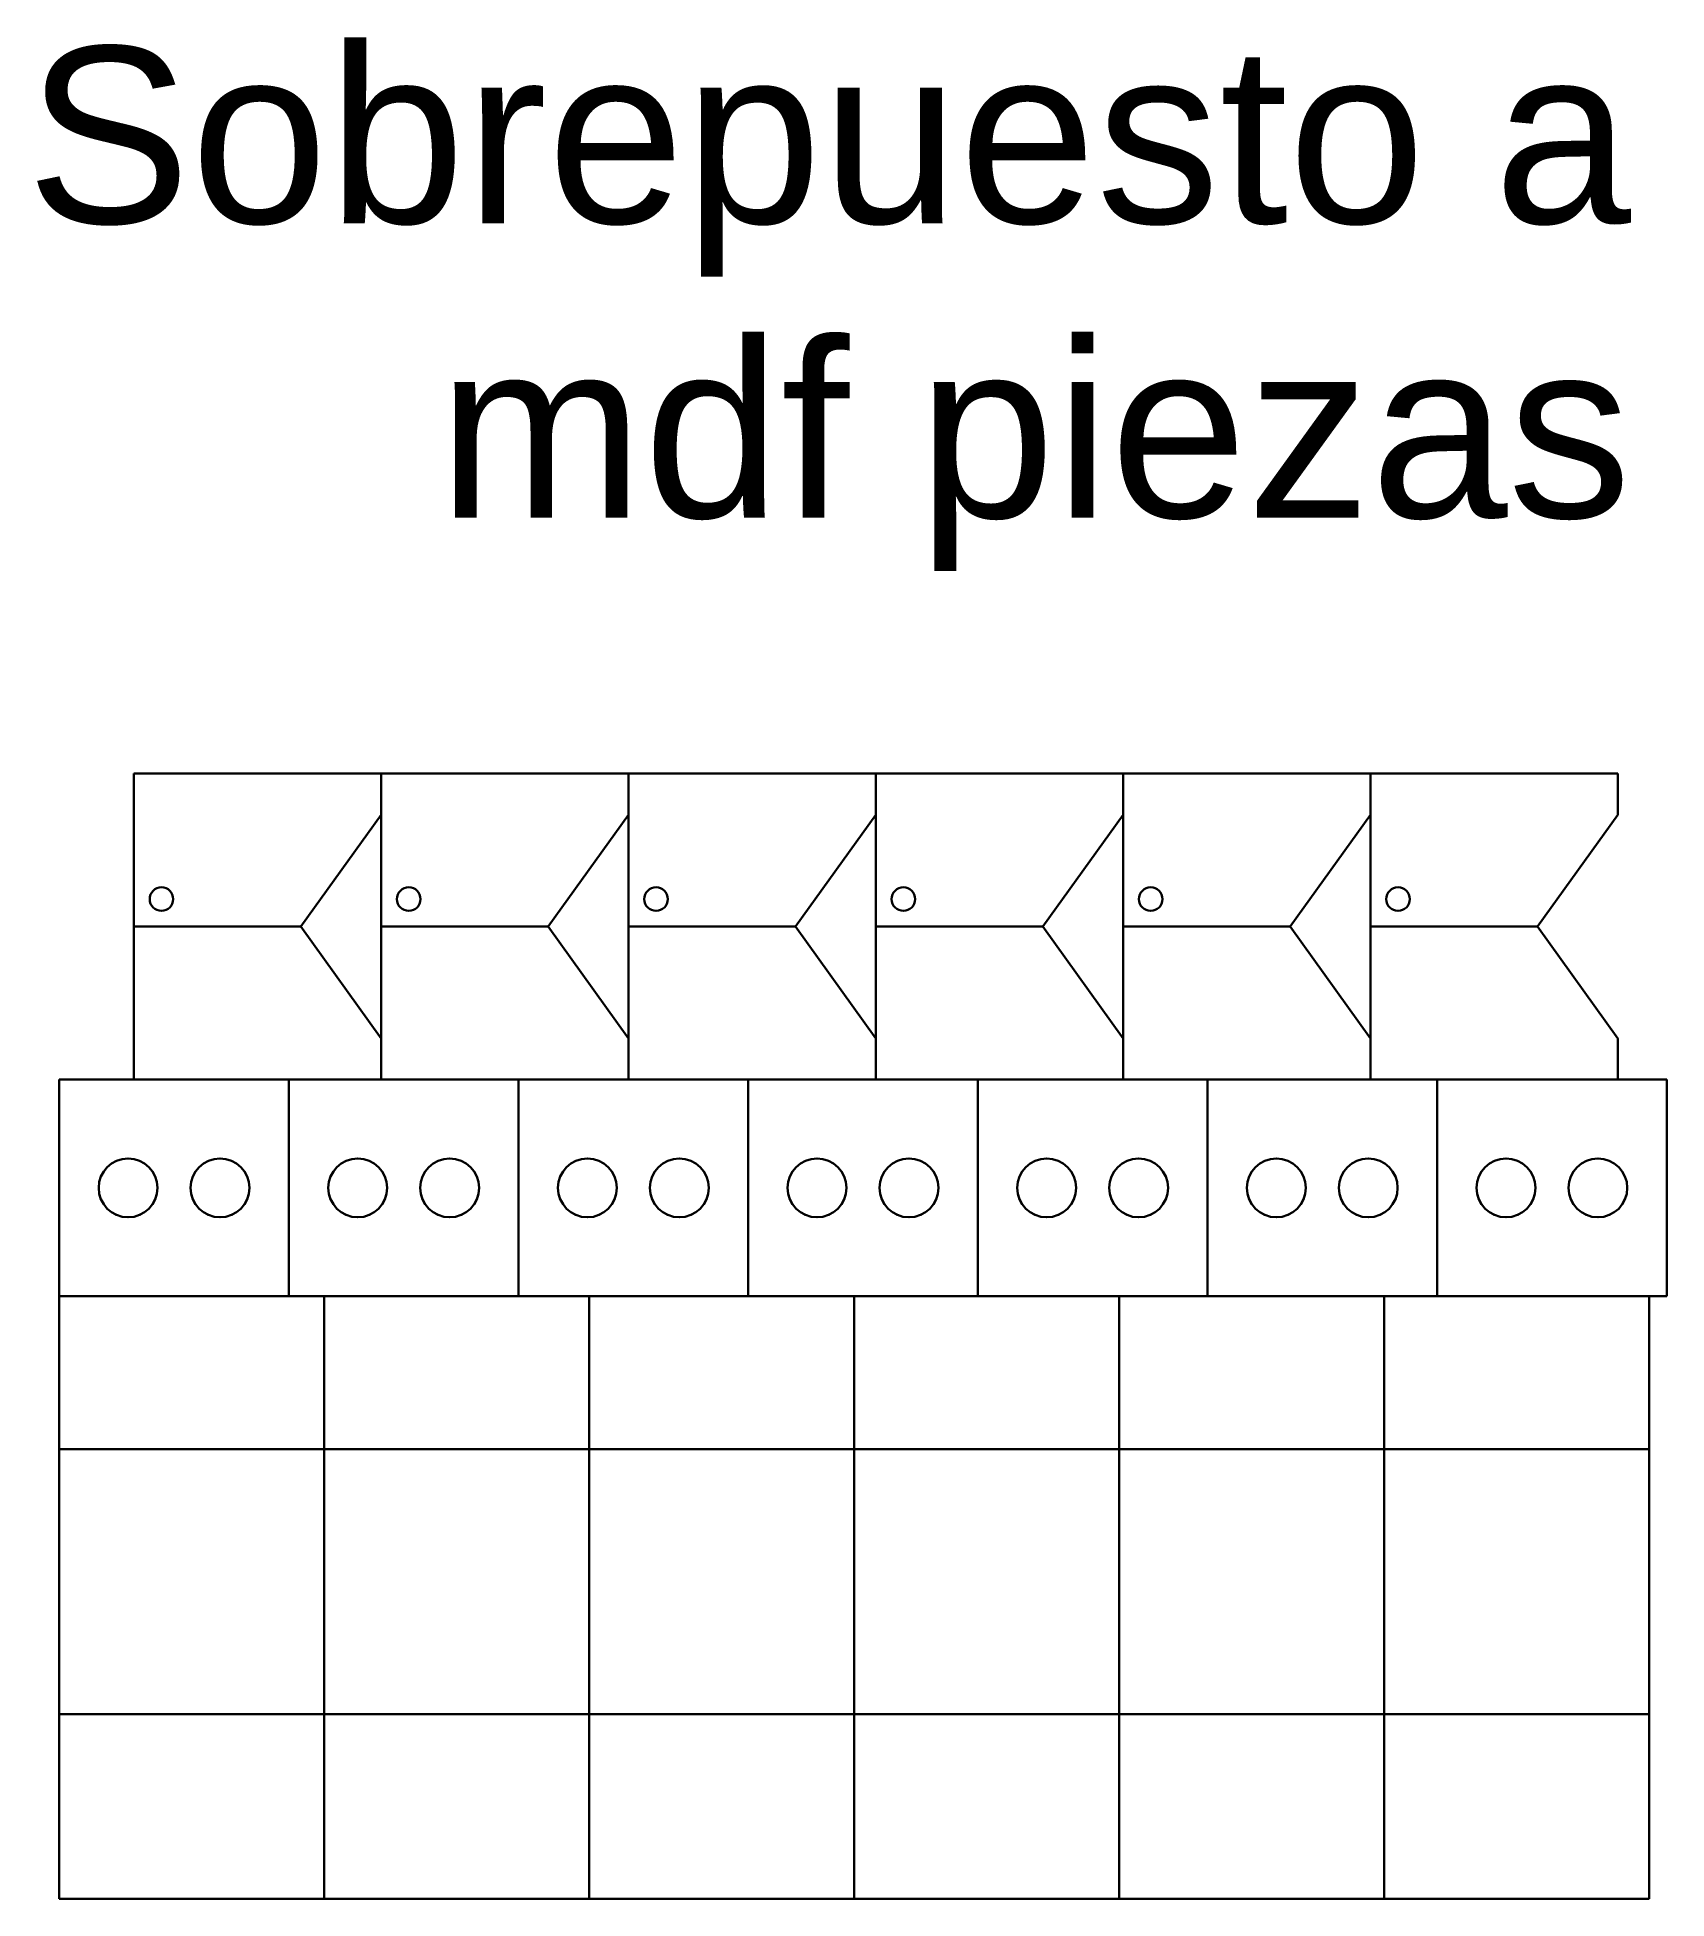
# Model space of a CAD drawing. Header units: millimetres. Extents: x -610 to 1172, y -439 to 434.
# Drawn here: x -3.7 to 273, y 108.9 to 425 of the extents above; entities that cross this region are included whole.
import ezdxf

# ---------------------------------------------------------------- set-up
doc = ezdxf.new("R2010")
doc.units = ezdxf.units.MM
doc.layers.get('0').update_dxf_attribs({"lineweight": 25, "true_color": 0xffffff})
for name, color, linetype, lineweight, true_color in [('cotas', 2, 'Continuous', 25, 0xffff00), ('Laser', 3, 'Continuous', 25, 0x00ff00), ('MDF 3 mm Piezas', 14, 'Continuous', 30, 0x800000)]:
    doc.layers.add(name, color=color, linetype=linetype, lineweight=lineweight, true_color=true_color)
doc.styles.add('textstyle16', font='')
doc.styles.get('textstyle16').set_extended_font_data('Arial')

msp = doc.modelspace()

# ---------------------------------------------------------------- texts
at = {"insert": (266.95, 423.45), "char_height": 10, "attachment_point": 3, "style": 'textstyle16'}
msp.add_mtext('\\H30;Sobrepuesto a \\Pmdf piezas', dxfattribs=at)

# ---------------------------------------------------------------- blocks, each defined once
blk = doc.blocks.new('Atras')
at = {"layer": 'MDF 3 mm Piezas'}
for p, q in [((26, 0), (0, 0)), ((0, 0), (0, -45)), ((26, -45), (26, 0)), ((0, -45), (26, -45))]:
    blk.add_line(p, q, dxfattribs=at)
blk = doc.blocks.new('Tapa')
at = {"layer": 'MDF 3 mm Piezas'}
for p, q in [((45, 0), (0, 0)), ((0, 0), (0, -45)), ((45, -45), (45, 0)), ((0, -45), (45, -45))]:
    blk.add_line(p, q, dxfattribs=at)
blk = doc.blocks.new('Base')
at = {"layer": 'MDF 3 mm Piezas'}
for p, q in [((31.36, 0), (0, 0)), ((0, 0), (0, -45)), ((31.36, -45), (31.36, 0)), ((0, -45), (31.36, -45))]:
    blk.add_line(p, q, dxfattribs=at)
blk = doc.blocks.new('Leds')
at = {"layer": 'MDF 3 mm Piezas'}
for p, q in [((36.77, 0), (0, 0)), ((0, 0), (0, -39)), ((36.77, -39), (36.77, 0)), ((0, -39), (36.77, -39))]:
    blk.add_line(p, q, dxfattribs=at)
for centre in [(18.385, -11.7), (18.385, -27.3)]:
    blk.add_circle(centre, 5, dxfattribs=at)
blk = doc.blocks.new('Izq')
at = {"layer": 'MDF 3 mm Piezas'}
for p, q in [((0, -26), (0, 0)), ((0, 0), (42, 0)), ((42, -7), (42, 0)), ((28.36, -26), (42, -7)), ((28.36, -26), (0, -26))]:
    blk.add_line(p, q, dxfattribs=at)
blk.add_circle((4.69, -21.34), 2, dxfattribs=at)
blk = doc.blocks.new('der')
at = {"layer": 'MDF 3 mm Piezas'}
for p, q in [((0, 0), (0, -26)), ((28.36, 0), (0, 0)), ((28.36, 0), (42, -19)), ((42, -19), (42, -26)), ((0, -26), (42, -26))]:
    blk.add_line(p, q, dxfattribs=at)

# ---------------------------------------------------------------- linework, layer by layer
at = {"layer": 'Laser'}
for p, q in [((12.67, 300), (54.67, 300)), ((12.67, 274), (12.67, 300)), ((54.67, 300), (96.67, 300)), ((54.67, 293), (54.67, 300)), ((96.67, 300), (138.67, 300)), ((96.67, 293), (96.67, 300)), ((138.67, 300), (180.67, 300)), ((138.67, 293), (138.67, 300)), ((180.67, 300), (222.67, 300)), ((180.67, 293), (180.67, 300)), ((222.67, 300), (264.67, 300)), ((222.67, 293), (222.67, 300)), ((264.67, 300), (264.67, 293)), ((54.67, 293), (41.03, 274)), ((54.67, 274), (54.67, 293)), ((96.67, 293), (83.03, 274)), ((96.67, 274), (96.67, 293)), ((125.03, 274), (138.67, 293)), ((138.67, 274), (138.67, 293)), ((180.67, 293), (167.03, 274)), ((180.67, 274), (180.67, 293)), ((209.03, 274), (222.67, 293)), ((222.67, 274), (222.67, 293)), ((264.67, 293), (251.03, 274)), ((12.67, 248), (12.67, 274)), ((12.67, 274), (41.03, 274)), ((41.03, 274), (54.67, 255)), ((54.67, 274), (83.03, 274)), ((54.67, 255), (54.67, 274)), ((83.03, 274), (96.67, 255)), ((125.03, 274), (96.67, 274)), ((96.67, 255), (96.67, 274)), ((138.67, 255), (125.03, 274)), ((167.03, 274), (138.67, 274)), ((138.67, 255), (138.67, 274)), ((167.03, 274), (180.67, 255)), ((180.67, 274), (209.03, 274)), ((180.67, 255), (180.67, 274)), ((222.67, 255), (209.03, 274)), ((251.03, 274), (222.67, 274)), ((222.67, 274), (222.67, 255)), ((251.03, 274), (264.67, 255)), ((54.67, 248), (54.67, 255)), ((96.67, 248), (96.67, 255)), ((138.67, 248), (138.67, 255)), ((180.67, 255), (180.67, 248)), ((222.67, 248), (222.67, 255)), ((264.67, 255), (264.67, 248)), ((0, 248), (0, 211.23)), ((0, 248), (12.67, 248)), ((12.67, 248), (39, 248)), ((39, 211.23), (39, 248)), ((39, 248), (54.67, 248)), ((54.67, 248), (78, 248)), ((78, 248), (78, 211.23)), ((78, 248), (96.67, 248)), ((96.67, 248), (117, 248)), ((117, 248), (117, 211.23)), ((117, 248), (138.67, 248)), ((138.67, 248), (156, 248)), ((156, 248), (156, 211.23)), ((156, 248), (180.67, 248)), ((180.67, 248), (195, 248)), ((195, 248), (195, 211.23)), ((195, 248), (222.67, 248)), ((222.67, 248), (234, 248)), ((234, 248), (234, 211.23)), ((234, 248), (264.67, 248)), ((273, 248), (264.67, 248)), ((273, 211.23), (273, 248)), ((0, 211.23), (0, 185.23)), ((0, 211.23), (39, 211.23)), ((45, 211.23), (39, 211.23)), ((45, 185.23), (45, 211.23)), ((45, 211.23), (78, 211.23)), ((78, 211.23), (90, 211.23)), ((90, 211.23), (90, 185.23)), ((90, 211.23), (117, 211.23)), ((117, 211.23), (135, 211.23)), ((135, 211.23), (135, 185.23)), ((135, 211.23), (156, 211.23)), ((156, 211.23), (180, 211.23)), ((180, 211.23), (180, 185.23)), ((180, 211.23), (195, 211.23)), ((195, 211.23), (225, 211.23)), ((225, 211.23), (225, 185.23)), ((225, 211.23), (234, 211.23)), ((234, 211.23), (270, 211.23)), ((270, 211.23), (270, 185.23)), ((270, 211.23), (273, 211.23)), ((0, 185.23), (0, 140.23)), ((0, 185.23), (45, 185.23)), ((45, 140.23), (45, 185.23)), ((45, 185.23), (90, 185.23)), ((90, 185.23), (90, 140.23)), ((90, 185.23), (135, 185.23)), ((135, 185.23), (135, 140.23)), ((135, 185.23), (180, 185.23)), ((180, 185.23), (180, 140.23)), ((180, 185.23), (225, 185.23)), ((225, 185.23), (225, 140.23)), ((225, 185.23), (270, 185.23)), ((270, 185.23), (270, 140.23)), ((0, 140.23), (0, 108.87)), ((45, 140.23), (0, 140.23)), ((45, 108.87), (45, 140.23)), ((90, 140.23), (45, 140.23)), ((90, 140.23), (90, 108.87)), ((135, 140.23), (90, 140.23)), ((90, 140.23), (90, 140.23)), ((135, 140.23), (135, 108.87)), ((180, 140.23), (135, 140.23)), ((180, 140.23), (180, 108.87)), ((225, 140.23), (180, 140.23)), ((225, 140.23), (225, 108.87)), ((270, 140.23), (225, 140.23)), ((270, 140.23), (270, 108.87)), ((0, 108.87), (45, 108.87)), ((90, 108.87), (45, 108.87)), ((135, 108.87), (90, 108.87)), ((180, 108.87), (135, 108.87)), ((225, 108.87), (180, 108.87)), ((270, 108.87), (225, 108.87))]:
    msp.add_line(p, q, dxfattribs=at)
for centre, radius in [((17.36, 278.66), 2), ((59.36, 278.66), 2), ((101.36, 278.66), 2), ((143.36, 278.66), 2), ((185.36, 278.66), 2), ((227.36, 278.66), 2), ((11.7, 229.61), 5), ((27.3, 229.61), 5), ((50.7, 229.61), 5), ((66.3, 229.61), 5), ((89.7, 229.61), 5), ((105.3, 229.61), 5), ((128.7, 229.61), 5), ((144.3, 229.61), 5), ((167.7, 229.61), 5), ((183.3, 229.61), 5), ((206.7, 229.61), 5), ((222.3, 229.61), 5), ((245.7, 229.61), 5), ((261.3, 229.61), 5)]:
    msp.add_circle(centre, radius, dxfattribs=at)

# ---------------------------------------------------------------- block references
at = {"layer": 'cotas'}
for name, p in [('Izq', (12.67, 300)), ('Izq', (54.67, 300)), ('Izq', (96.67, 300)), ('Izq', (138.67, 300)), ('Izq', (180.67, 300)), ('Izq', (222.67, 300)), ('der', (12.67, 274)), ('der', (54.67, 274)), ('der', (96.67, 274)), ('der', (138.67, 274)), ('der', (180.67, 274)), ('der', (222.67, 274))]:
    msp.add_blockref(name, p, dxfattribs=at)
for name, p, rotation in [('Leds', (0, 211.23), 90), ('Leds', (39, 211.23), 90), ('Leds', (78, 211.23), 90), ('Leds', (117, 211.23), 90), ('Leds', (156, 211.23), 90), ('Leds', (195, 211.23), 90), ('Leds', (234, 211.23), 90), ('Atras', (45, 211.23), -90), ('Atras', (90, 211.23), -90), ('Atras', (135, 211.23), -90), ('Atras', (180, 211.23), -90), ('Atras', (225, 211.23), -90), ('Atras', (270, 211.23), -90), ('Tapa', (45, 185.23), -90), ('Tapa', (90, 185.23), -90), ('Tapa', (135, 185.23), -90), ('Tapa', (180, 185.23), -90), ('Tapa', (225, 185.23), -90), ('Tapa', (270, 185.23), -90), ('Base', (45, 140.23), -90), ('Base', (90, 140.23), -90), ('Base', (135, 140.23), -90), ('Base', (180, 140.23), -90), ('Base', (225, 140.23), -90), ('Base', (270, 140.23), -90)]:
    msp.add_blockref(name, p, dxfattribs=dict(at, rotation=rotation))

msp.set_redraw_order([(e.dxf.handle, doc.entitydb.next_handle()) for e in msp.query("TEXT MTEXT ATTDEF DIMENSION ARC_DIMENSION")])  # texts and dimensions are drawn at this point

doc.saveas('drawing.dxf')
